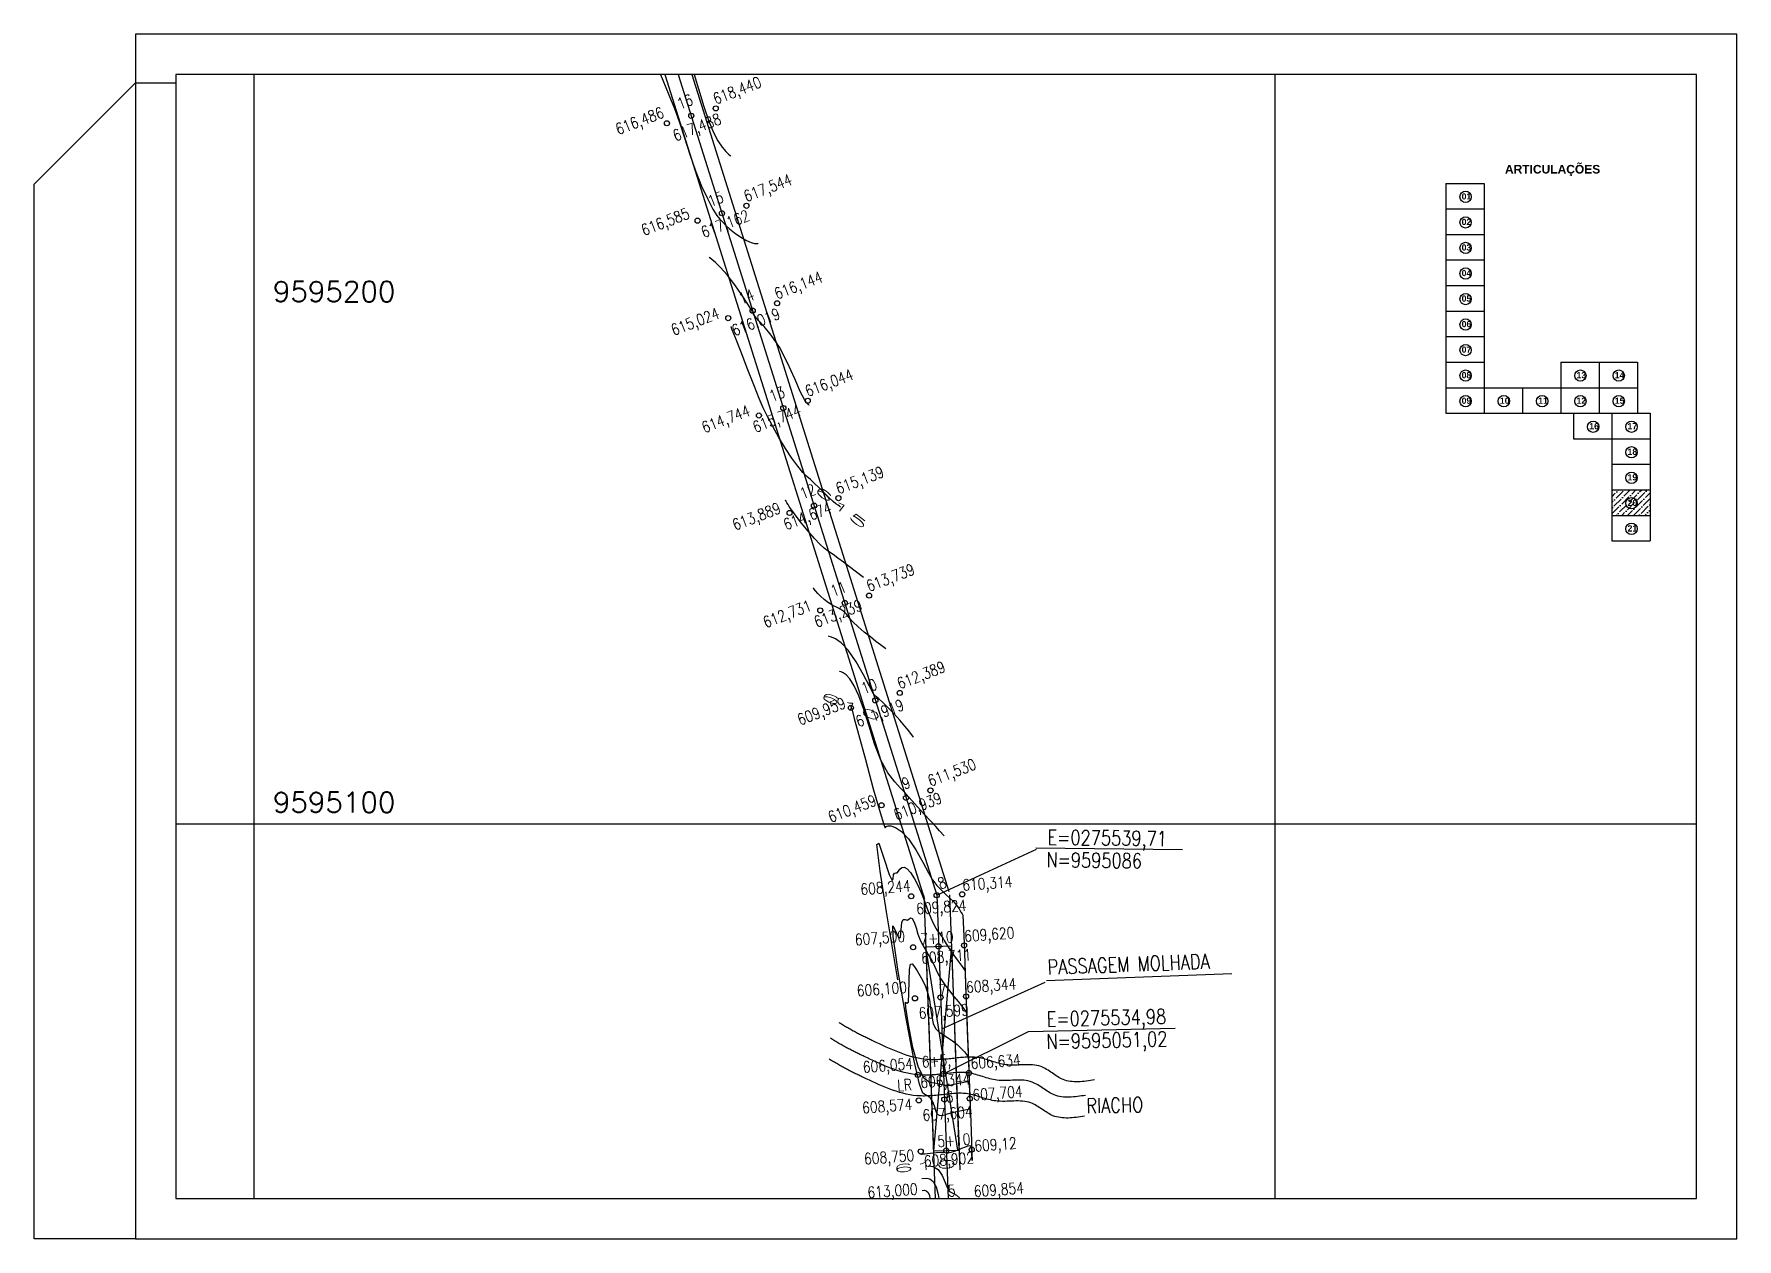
# Model space of a CAD drawing. Header units: millimetres. Extents: x 276147 to 291056, y 9594849 to 9609891.
# Drawn here: x 277966 to 278299.5, y 9606329.5 to 9606565.4 of the extents above; entities that cross this region are included whole.
import ezdxf
from ezdxf.enums import TextEntityAlignment as Align

# ---------------------------------------------------------------- set-up
doc = ezdxf.new("R2010")
doc.units = ezdxf.units.MM
doc.header["$LTSCALE"] = 10
doc.linetypes.add('ACAD_ISO02W100', pattern=[15, 12, -3])
doc.linetypes.add('CONTINUO', pattern=[0])
for name, color, linetype in [('2000-Top_malha_coord', 2, 'Continuous'), ('500-dim1', 6, 'Continuous'), ('Curvas mestras', 30, 'Continuous'), ('Curvas simples', 9, 'Continuous'), ('Curvas texto', 2, 'Continuous'), ('LINHA02', 8, 'Continuous'), ('TEXTO-PAPEL', 7, 'Continuous'), ('TEXTO02', 3, 'Continuous'), ('Top_malha_coord', 8, 'Continuous')]:
    doc.layers.add(name, color=color, linetype=linetype)
doc.styles.add('r80', font='romans.shx')
doc.styles.add('ROMANS', font='romans.shx', dxfattribs={"width": 0.8, "height": 4})
doc.styles.add('SIMPLEX', font='simplex', dxfattribs={"height": 0.2})
doc.styles.add('T7', font='arial.ttf')

msp = doc.modelspace()

# ---------------------------------------------------------------- texts
at = {"style": 'ROMANS', "width": 0.8}
for s, height, rotation, p in [('E=0275539,71', 2.9046, 359.2617, (278164.5, 9606409.59, -585)), ('N=9595086', 2.905, 359.2617, (278164.29, 9606405.18, -585)), ('PASSAGEM MOLHADA', 2.9046, 2.1057, (278164.43, 9606384.14, -585)), ('E=0275534,98', 2.9046, 1.288, (278164.29, 9606373.98, -585)), ('N=9595051,02', 2.9046, 1.288, (278164.23, 9606369.57, -585)), ('RIACHO', 2.905, 1.288, (278172.05, 9606356.99, -585))]:
    msp.add_text(s, height=height, rotation=rotation, dxfattribs=at).set_placement(p, align=Align.TOP_LEFT)
at = {"layer": '2000-Top_malha_coord', "style": 'r80'}
for s, p in [('9595200', (278012.74, 9606511.76, -585)), ('9595100', (278012.74, 9606411.76, -585))]:
    msp.add_text(s, height=4, dxfattribs=at).set_placement(p, align=Align.BOTTOM_LEFT)
at = {"layer": 'Curvas texto', "style": 'SIMPLEX'}
for s, rotation, width, p, p2 in [('615', 322.404, 3.563357, (278118.52, 9606475.99, 30), (278128.6, 9606468.22, 30)), ('610', 338.8153, 3.563358, (278119.69, 9606435.34, 25), (278131.56, 9606430.74, 25)), ('610', 4.7556, 3.563358, (278134.17, 9606342.45, 25), (278146.85, 9606343.51, 25))]:
    msp.add_text(s, height=1.5, rotation=rotation, dxfattribs=dict(at, width=width)).set_placement(p, p2, align=Align.FIT)
at = {"layer": 'TEXTO02', "style": 'ROMANS', "width": 0.8}
for s, height, rotation, p in [('618,440', 2.207, 21.117, (278098.69, 9606553.6, -585)), ('16', 2.207, 21.117, (278091.65, 9606552.62, -585)), ('616,486', 2.207, 21.117, (278079.59, 9606547.65, -585)), ('617,488', 2.207, 21.117, (278090.82, 9606546.4, -585)), ('617,544', 2.207, 21.117, (278104.69, 9606534.52, -585)), ('15', 2.207, 21.117, (278097.66, 9606533.54, -585)), ('616,585', 2.207, 21.117, (278084.62, 9606527.9, -585)), ('617,162', 2.207, 21.117, (278096.35, 9606527.49, -585)), ('616,144', 2.207, 21.117, (278110.7, 9606515.45, -585)), ('14', 2.207, 21.117, (278103.67, 9606514.46, -585)), ('615,024', 2.207, 21.117, (278090.47, 9606508.35, -585)), ('616,019', 2.207, 21.117, (278102.36, 9606508.25, -585)), ('616,044', 2.207, 21.117, (278116.71, 9606496.37, -585)), ('13', 2.207, 21.117, (278109.68, 9606495.39, -585)), ('614,744', 2.207, 21.117, (278096.48, 9606489.27, -585)), ('615,744', 2.207, 21.117, (278106.46, 9606489.33, -585)), ('615,139', 2.207, 21.117, (278122.72, 9606477.3, -585)), ('12', 2.207, 21.117, (278115.69, 9606476.31, -585)), ('613,889', 2.207, 21.117, (278102.49, 9606470.2, -585)), ('614,674', 2.207, 21.117, (278112.47, 9606470.26, -585)), ('613,739', 2.207, 21.117, (278128.73, 9606458.22, -585)), ('11', 2.207, 21.117, (278121.7, 9606457.24, -585)), ('612,731', 2.207, 21.117, (278108.5, 9606451.12, -585)), ('613,239', 2.207, 21.117, (278118.48, 9606451.18, -585)), ('612,389', 2.207, 21.117, (278134.74, 9606439.14, -585)), ('10', 2.207, 21.117, (278127.71, 9606438.16, -585)), ('609,959', 2.207, 21.117, (278115.22, 9606432.05, -585)), ('611,919', 2.207, 21.117, (278126.63, 9606431.68, -585)), ('611,530', 2.207, 21.117, (278140.75, 9606420.07, -585)), ('9', 2.21, 21.117, (278135.66, 9606419.49, -585)), ('610,459', 2.207, 21.117, (278121.23, 9606412.98, -585)), ('610,939', 2.207, 21.117, (278134.06, 9606413.46, -585)), ('608,244', 2.207, 4.2899, (278127.74, 9606399.03, -585)), ('8', 2.21, 21.117, (278142.71, 9606399.93, -585)), ('610,314', 2.207, 4.2899, (278147.7, 9606399.84, -585)), ('609,824', 2.207, 4.2899, (278138.69, 9606395.19, -585)), ('607,500', 2.207, 4.2899, (278126.66, 9606389.14, -585)), ('7+10', 2.207, 4.2899, (278139.51, 9606389.26, -585)), ('609,620', 2.207, 4.2899, (278148.08, 9606389.84, -585)), ('608,711', 2.207, 4.2899, (278139.66, 9606385.53, -585)), ('606,100', 2.207, 4.2899, (278127.04, 9606379.15, -585)), ('7', 2.21, 4.2899, (278143.07, 9606379.25, -585)), ('608,344', 2.207, 4.2899, (278148.45, 9606379.85, -585)), ('607,599', 2.207, 4.2899, (278139.16, 9606374.76, -585)), ('606,054', 2.207, 4.2899, (278128.22, 9606364.2, -585)), ('6+5,', 2.207, 4.2899, (278139.75, 9606365.22, -585)), ('606,634', 2.207, 4.2899, (278149.32, 9606364.94, -585)), ('606,344', 2.207, 4.2899, (278139.47, 9606361.21, -585)), ('LR', 2.207, 4.2899, (278134.96, 9606360.62, -585)), ('6', 2.21, 4.2899, (278144.44, 9606358.35, -585)), ('607,704', 2.207, 4.2899, (278149.69, 9606358.76, -585)), ('608,574', 2.207, 4.2899, (278128.09, 9606356.24, -585)), ('607,604', 2.207, 4.2899, (278139.91, 9606354.77, -585)), ('5+10', 2.207, 4.2899, (278142.8, 9606349.66, -585)), ('609,12', 2.207, 4.2899, (278150.06, 9606348.76, -585)), ('608,750', 2.207, 4.2899, (278128.46, 9606346.25, -585)), ('608,902', 2.207, 4.2899, (278140.17, 9606345.78, -585)), ('613,000', 2.207, 4.2899, (278129.13, 9606339.65, -585)), ('5', 2.21, 4.2899, (278144.85, 9606339.96, -585)), ('609,854', 2.207, 4.2899, (278149.95, 9606339.88, -585))]:
    msp.add_text(s, height=height, rotation=rotation, dxfattribs=at).set_placement(p, align=Align.TOP_LEFT)
at = {"layer": 'Top_malha_coord', "color": 7, "attachment_point": 1, "style": 'T7'}
for s, insert, char_height in [('{\\fArial|b1|i0|c0|p34;ARTICULAÇÕES}', (278254.09, 9606539.75), 1.6821), ('{\\fArial|b1|i0|c0|p34;01}', (278245.6, 9606534.2), 1.2169), ('{\\fArial|b1|i0|c0|p34;02}', (278245.6, 9606529.2), 1.2169), ('{\\fArial|b1|i0|c0|p34;03}', (278245.6, 9606524.2), 1.2169), ('{\\fArial|b1|i0|c0|p34;04}', (278245.6, 9606519.2), 1.2169), ('{\\fArial|b1|i0|c0|p34;05}', (278245.6, 9606514.2), 1.2169), ('{\\fArial|b1|i0|c0|p34;06}', (278245.6, 9606509.2), 1.2169), ('{\\fArial|b1|i0|c0|p34;07}', (278245.6, 9606504.2), 1.2169), ('{\\fArial|b1|i0|c0|p34;08}', (278245.6, 9606499.2), 1.2169), ('{\\fArial|b1|i0|c0|p34;13}', (278268.1, 9606499.2), 1.2169), ('{\\fArial|b1|i0|c0|p34;14}', (278275.6, 9606499.2), 1.2169), ('{\\fArial|b1|i0|c0|p34;09}', (278245.6, 9606494.2), 1.2169), ('{\\fArial|b1|i0|c0|p34;10}', (278253.1, 9606494.2), 1.2169), ('{\\fArial|b1|i0|c0|p34;11}', (278260.6, 9606494.2), 1.2169), ('{\\fArial|b1|i0|c0|p34;12}', (278268.1, 9606494.2), 1.2169), ('{\\fArial|b1|i0|c0|p34;15}', (278275.6, 9606494.2), 1.2169), ('{\\fArial|b1|i0|c0|p34;16}', (278270.6, 9606489.2), 1.2169), ('{\\fArial|b1|i0|c0|p34;17}', (278278.1, 9606489.2), 1.2169), ('{\\fArial|b1|i0|c0|p34;18}', (278278.1, 9606484.2), 1.2169), ('{\\fArial|b1|i0|c0|p34;19}', (278278.1, 9606479.2), 1.2169), ('{\\fArial|b1|i0|c0|p34;20}', (278278.1, 9606474.2), 1.2169), ('{\\fArial|b1|i0|c0|p34;21}', (278278.1, 9606469.2), 1.2169)]:
    msp.add_mtext_dynamic_manual_height_columns(s, width=9.0598, gutter_width=12.5, heights=[0], dxfattribs=dict(at, insert=insert, char_height=char_height))

# ---------------------------------------------------------------- hatches: boundary and pattern name
at = {"layer": 'Top_malha_coord'}
h = msp.add_hatch(dxfattribs=at)
h.set_pattern_fill('ANSI36', color=8, scale=0.25)
h.set_pattern_definition([(45, (15662.7059, 10875.3507), (0.420949505675, 1.54348152081), [1.984375, -0.396875, 0, -0.396875])])
h.paths.add_polyline_path([(278282.53, 9606476.14), (278275.03, 9606476.14), (278275.03, 9606471.14), (278282.53, 9606471.14)])
h.paths.add_polyline_path([(278279.97, 9606473.5, -1), (278277.76, 9606473.5, -1)], flags=0)
h.paths.add_polyline_path([(278277.76, 9606472.31), (278280.26, 9606472.31), (278280.26, 9606474.82), (278277.76, 9606474.82)], flags=24)

# ---------------------------------------------------------------- linework, layer by layer
at = {"layer": '500-dim1', "ltscale": 0.1}
for points in [[(277985.81, 9606329.48), (278299.53, 9606329.48), (278299.53, 9606565.37), (277985.81, 9606565.37)], [(277993.75, 9606337.43), (278291.59, 9606337.43), (278291.59, 9606557.43), (277993.75, 9606557.43)]]:
    msp.add_lwpolyline(points, close=True, dxfattribs=at)
msp.add_lwpolyline([(277985.81, 9606329.48), (277965.96, 9606329.48), (277965.96, 9606535.98), (277985.81, 9606555.84), (277993.75, 9606555.84)], dxfattribs=at)
at = {"layer": 'Curvas mestras', "linetype": 'CONTINUO'}
for points in [[(278123.92, 9606472.78, 30), (278123.73, 9606472.92, 30), (278123.44, 9606473.13, 30), (278123.04, 9606473.42, 30), (278122.49, 9606473.87, 30), (278121.74, 9606474.55, 30), (278120.78, 9606475.49, 30), (278119.75, 9606476.53, 30), (278118.8, 9606477.46, 30), (278118.02, 9606478.14, 30), (278117.33, 9606478.75, 30), (278116.55, 9606479.56, 30), (278115.57, 9606480.77, 30), (278114.42, 9606482.36, 30), (278113.16, 9606484.26, 30), (278111.87, 9606486.37, 30), (278110.65, 9606488.52, 30), (278109.6, 9606490.49, 30), (278108.78, 9606492.2, 30), (278108.02, 9606494.01, 30), (278107.07, 9606496.4, 30), (278105.8, 9606499.64, 30), (278104.44, 9606503.09, 30), (278103.33, 9606505.91, 30), (278102.71, 9606507.47, 30), (278102.48, 9606508.05, 30), (278102.45, 9606508.13, 30)], [(278125.91, 9606433.73, 25), (278125.93, 9606433.71, 25), (278125.96, 9606433.68, 25), (278126, 9606433.62, 25), (278126.05, 9606433.5, 25), (278126.12, 9606433.26, 25), (278126.25, 9606432.76, 25), (278126.62, 9606431.36, 25), (278127.44, 9606428.32, 25), (278128.8, 9606423.32, 25), (278130.36, 9606417.63, 25), (278131.67, 9606412.97, 25), (278132.39, 9606410.59, 25), (278132.66, 9606409.96, 25), (278132.72, 9606410.09, 25), (278132.77, 9606410.21, 25), (278132.85, 9606410.22, 25), (278132.93, 9606410.23, 25), (278133.04, 9606410.31, 25), (278133.28, 9606410.38, 25), (278133.8, 9606410.33, 25), (278134.68, 9606410.01, 25), (278135.87, 9606409.25, 25), (278137.25, 9606407.83, 25), (278138.7, 9606405.67, 25), (278140.07, 9606403.26, 25), (278141.18, 9606401.18, 25), (278141.91, 9606399.88, 25), (278142.4, 9606399.17, 25), (278142.83, 9606398.68, 25), (278143.34, 9606398.14, 25), (278143.95, 9606397.51, 25), (278144.63, 9606396.86, 25), (278145.34, 9606396.21, 25), (278146.04, 9606395.55, 25), (278146.66, 9606394.84, 25), (278147.15, 9606394.1, 25), (278147.52, 9606393.46, 25), (278147.75, 9606393.1, 25), (278147.87, 9606392.89, 25), (278147.97, 9606391.53, 25), (278148.13, 9606387.38, 25), (278148.42, 9606379.6, 25), (278148.77, 9606370.3, 25), (278149.07, 9606362.34, 25), (278149.23, 9606357.89, 25), (278149.29, 9606356.25, 25), (278149.3, 9606356.02, 25)], [(278141.14, 9606343.78, 25), (278142.11, 9606343.64, 25), (278143.06, 9606343.06, 25), (278143.82, 9606341.92, 25), (278144.4, 9606340.55, 25), (278144.86, 9606339.4, 25), (278145.25, 9606338.8, 25), (278145.64, 9606338.57, 25), (278146.09, 9606338.39, 25), (278146.64, 9606338.04, 25), (278147.27, 9606337.54, 25)]]:
    msp.add_polyline3d(points, dxfattribs=at)
at = {"layer": 'Curvas simples', "linetype": 'CONTINUO'}
for points in [[(278088.66, 9606557.43, 32), (278089.12, 9606556.34, 32), (278090.33, 9606553.47, 32), (278091.39, 9606550.81, 32), (278092.39, 9606548.08, 32), (278093.38, 9606545.04, 32), (278094.42, 9606541.81, 32), (278095.53, 9606538.61, 32), (278096.73, 9606535.62, 32), (278097.91, 9606533.05, 32), (278098.94, 9606531.09, 32), (278099.72, 9606529.86, 32), (278100.28, 9606529.16, 32), (278100.69, 9606528.74, 32), (278101.05, 9606528.34, 32), (278101.48, 9606527.87, 32), (278102.17, 9606527.25, 32), (278103.18, 9606526.45, 32), (278104.38, 9606525.62, 32), (278105.52, 9606524.94, 32), (278106.43, 9606524.55, 32), (278107.09, 9606524.39, 32), (278107.51, 9606524.35, 32), (278107.74, 9606524.34, 32), (278107.82, 9606524.33, 32), (278107.83, 9606524.33, 32)], [(278095.28, 9606557.43, 33), (278096.11, 9606554.65, 33), (278097.15, 9606551.2, 33), (278098.12, 9606548.35, 33), (278099.02, 9606546.13, 33), (278099.89, 9606544.44, 33), (278100.73, 9606543.2, 33), (278101.47, 9606542.36, 33), (278102.02, 9606541.84, 33), (278102.31, 9606541.57, 33), (278102.42, 9606541.47, 33), (278102.44, 9606541.46, 33)], [(278117.81, 9606492.67, 31), (278117.71, 9606492.77, 31), (278117.61, 9606492.86, 31), (278117.47, 9606492.96, 31), (278117.26, 9606493.16, 31), (278116.85, 9606493.8, 31), (278116.12, 9606495.29, 31), (278114.99, 9606497.87, 31), (278113.54, 9606501.02, 31), (278111.95, 9606504.07, 31), (278110.37, 9606506.44, 31), (278108.96, 9606508.14, 31), (278107.87, 9606509.3, 31), (278107.22, 9606510.05, 31), (278106.91, 9606510.51, 31), (278106.79, 9606510.79, 31), (278106.68, 9606511.01, 31), (278106.41, 9606511.47, 31), (278105.77, 9606512.47, 31), (278104.64, 9606514.18, 31), (278103.2, 9606516.27, 31), (278101.72, 9606518.24, 31), (278100.43, 9606519.7, 31), (278099.42, 9606520.68, 31), (278098.71, 9606521.26, 31), (278098.34, 9606521.56, 31), (278098.2, 9606521.67, 31), (278098.18, 9606521.69, 31)], [(278128.41, 9606459, 29), (278126.83, 9606460.22, 29), (278125.69, 9606461.09, 29), (278124.5, 9606461.99, 29), (278123.43, 9606462.78, 29), (278122.48, 9606463.46, 29), (278121.61, 9606464.09, 29), (278120.76, 9606464.74, 29), (278119.86, 9606465.53, 29), (278118.81, 9606466.61, 29), (278117.57, 9606468.07, 29), (278116.31, 9606469.64, 29), (278115.26, 9606471.01, 29), (278114.57, 9606471.92, 29), (278114.16, 9606472.48, 29), (278113.89, 9606472.88, 29), (278113.65, 9606473.26, 29), (278113.44, 9606473.61, 29), (278113.29, 9606473.88, 29), (278113.21, 9606474.03, 29), (278113.18, 9606474.08, 29), (278113.17, 9606474.09, 29)], [(278132.82, 9606445, 28), (278131.74, 9606445.81, 28), (278130.87, 9606446.48, 28), (278129.79, 9606447.33, 28), (278128.58, 9606448.3, 28), (278127.38, 9606449.33, 28), (278126.37, 9606450.29, 28), (278125.65, 9606451.11, 28), (278125.12, 9606451.77, 28), (278124.61, 9606452.3, 28), (278123.99, 9606452.71, 28), (278123.25, 9606453.09, 28), (278122.43, 9606453.51, 28), (278121.59, 9606454.05, 28), (278120.76, 9606454.67, 28), (278120.04, 9606455.3, 28), (278119.46, 9606455.87, 28), (278119.04, 9606456.35, 28), (278118.77, 9606456.7, 28), (278118.63, 9606456.89, 28), (278118.57, 9606456.96, 28), (278118.57, 9606456.97, 28)], [(278138.26, 9606427.73, 27), (278137.33, 9606428.93, 27), (278136.56, 9606429.89, 27), (278135.55, 9606431.05, 27), (278134.37, 9606432.33, 27), (278133.17, 9606433.55, 27), (278132.15, 9606434.56, 27), (278131.46, 9606435.2, 27), (278131.04, 9606435.56, 27), (278130.79, 9606435.76, 27), (278130.59, 9606435.95, 27), (278130.25, 9606436.48, 27), (278129.58, 9606437.73, 27), (278128.43, 9606439.9, 27), (278126.98, 9606442.47, 27), (278125.46, 9606444.75, 27), (278124.09, 9606446.21, 27), (278122.96, 9606446.96, 27), (278122.16, 9606447.29, 27), (278121.73, 9606447.44, 27), (278121.57, 9606447.5, 27), (278121.55, 9606447.5, 27)], [(278144.26, 9606408.42, 26), (278143.35, 9606409.39, 26), (278142.58, 9606410.23, 26), (278141.54, 9606411.34, 26), (278140.28, 9606412.7, 26), (278139, 9606414.1, 26), (278137.95, 9606415.26, 26), (278137.28, 9606416.01, 26), (278136.93, 9606416.42, 26), (278136.75, 9606416.63, 26), (278136.59, 9606416.82, 26), (278136.27, 9606417.14, 26), (278135.63, 9606417.8, 26), (278134.56, 9606418.95, 26), (278133.21, 9606420.72, 26), (278131.83, 9606423.2, 26), (278130.61, 9606426.39, 26), (278129.53, 9606429.87, 26), (278128.53, 9606433.15, 26), (278127.55, 9606435.79, 26), (278126.61, 9606437.77, 26), (278125.76, 9606439.12, 26), (278125.02, 9606439.93, 26), (278124.44, 9606440.34, 26), (278124.03, 9606440.51, 26), (278123.81, 9606440.59, 26), (278123.73, 9606440.62, 26), (278123.71, 9606440.62, 26)], [(278135.18, 9606380.24, 24), (278132.96, 9606393.52, 24), (278131.7, 9606401.48, 24), (278131.05, 9606406.73, 24), (278131.42, 9606406.96, 24), (278132.43, 9606404.04, 24), (278133.45, 9606400.86, 24), (278134.02, 9606399.65, 24), (278134.24, 9606399.98, 24), (278134.34, 9606400.75, 24), (278134.5, 9606401.11, 24), (278134.74, 9606401.14, 24), (278135.01, 9606401.18, 24), (278135.28, 9606401.47, 24), (278135.58, 9606401.88, 24), (278135.95, 9606402.21, 24), (278136.41, 9606402.27, 24), (278136.98, 9606401.96, 24), (278137.66, 9606401.2, 24), (278138.42, 9606399.99, 24), (278139.2, 9606398.49, 24), (278139.88, 9606396.96, 24), (278140.41, 9606395.58, 24), (278140.85, 9606394.32, 24), (278141.29, 9606393.1, 24), (278141.81, 9606391.89, 24), (278142.37, 9606390.77, 24), (278142.89, 9606389.87, 24), (278143.31, 9606389.25, 24), (278143.66, 9606388.82, 24), (278143.95, 9606388.43, 24), (278144.24, 9606387.94, 24), (278144.62, 9606387.27, 24), (278145.21, 9606386.33, 24), (278146.05, 9606385.13, 24), (278146.97, 9606383.87, 24), (278147.73, 9606382.83, 24), (278148.15, 9606382.22, 24), (278148.31, 9606382.05, 24), (278148.32, 9606382.27, 24), (278148.31, 9606382.54, 24), (278148.35, 9606381.43, 24), (278148.51, 9606377.2, 24), (278148.82, 9606368.95, 24), (278149.19, 9606359.04, 24), (278149.5, 9606350.64, 24), (278149.67, 9606346.14, 24), (278149.72, 9606344.83, 24), (278149.71, 9606345.19, 24), (278149.68, 9606345.95, 24), (278149.63, 9606346.72, 24), (278149.56, 9606347.33, 24), (278149.45, 9606347.65, 24), (278149.25, 9606347.72, 24), (278148.89, 9606347.62, 24), (278148.35, 9606347.43, 24), (278147.66, 9606347.17, 24), (278146.91, 9606346.89, 24), (278146.17, 9606346.61, 24), (278145.51, 9606346.39, 24), (278145.02, 9606346.27, 24), (278144.7, 9606346.27, 24), (278144.36, 9606346.34, 24), (278143.75, 9606346.38, 24), (278142.71, 9606346.33, 24), (278141.5, 9606346.22, 24), (278140.48, 9606346.11, 24), (278139.91, 9606346.05, 24), (278139.7, 9606346.02, 24), (278139.67, 9606346.02, 24)], [(278139.85, 9606341.32, 26), (278140.77, 9606341.39, 26), (278141.43, 9606341.24, 26), (278142.09, 9606340.73, 26), (278142.66, 9606339.71, 26), (278143.08, 9606338.21, 26), (278143.2, 9606337.43, 26)], [(278139.93, 9606338.97, 27), (278140.4, 9606339, 27), (278140.72, 9606338.93, 27), (278141.06, 9606338.67, 27), (278141.34, 9606338.08, 27), (278141.44, 9606337.43, 27)], [(278140.02, 9606336.61, 28), (278140.02, 9606336.61, 28), (278140.02, 9606336.61, 28), (278140.02, 9606336.61, 28), (278140.02, 9606336.61, 28), (278140.02, 9606336.61, 28), (278140.02, 9606336.61, 28), (278140.02, 9606336.61, 28), (278140.02, 9606336.61, 28), (278140.02, 9606336.61, 28), (278140.02, 9606336.61, 28), (278140.02, 9606336.61, 28), (278140.02, 9606336.61, 28)]]:
    msp.add_polyline3d(points, dxfattribs=at)
for points in [[(278149.34, 9606354.89, 23), (278147.95, 9606354.63, 23), (278146.99, 9606354.45, 23), (278146.07, 9606354.25, 23), (278145.36, 9606354.07, 23), (278144.81, 9606353.9, 23), (278144.31, 9606353.74, 23), (278143.8, 9606353.61, 23), (278143.3, 9606353.62, 23), (278142.88, 9606353.92, 23), (278142.58, 9606354.6, 23), (278142.32, 9606355.48, 23), (278142.02, 9606356.34, 23), (278141.6, 9606357, 23), (278141.1, 9606357.44, 23), (278140.58, 9606357.7, 23), (278140.07, 9606358.05, 23), (278139.39, 9606359.76, 23), (278138.33, 9606364.38, 23), (278136.8, 9606372.61, 23), (278135.24, 9606381.86, 23), (278134.23, 9606388.71, 23), (278134.16, 9606390.8, 23), (278134.7, 9606389.78, 23), (278135.33, 9606388.36, 23), (278135.68, 9606388.59, 23), (278135.83, 9606389.98, 23), (278135.96, 9606391.41, 23), (278136.23, 9606392, 23), (278136.61, 9606392, 23), (278137, 9606391.91, 23), (278137.34, 9606392.1, 23), (278137.65, 9606392.32, 23), (278137.97, 9606392.2, 23), (278138.34, 9606391.48, 23), (278138.72, 9606390.36, 23), (278139.11, 9606389.17, 23), (278139.5, 9606388.18, 23), (278139.89, 9606387.35, 23), (278140.31, 9606386.57, 23), (278140.8, 9606385.74, 23), (278141.32, 9606384.83, 23), (278141.86, 9606383.84, 23), (278142.39, 9606382.74, 23), (278142.95, 9606381.58, 23), (278143.61, 9606380.4, 23), (278144.39, 9606379.22, 23), (278145.26, 9606378.07, 23), (278146.14, 9606376.97, 23), (278146.98, 9606375.94, 23), (278147.7, 9606375.04, 23), (278148.23, 9606374.34, 23), (278148.52, 9606373.89, 23), (278148.63, 9606373.7, 23), (278148.64, 9606373.75, 23), (278148.63, 9606373.87, 23), (278148.66, 9606373.21, 23), (278148.75, 9606370.77, 23), (278148.93, 9606366.02, 23), (278149.14, 9606360.38, 23), (278149.31, 9606355.78, 23), (278149.39, 9606353.61, 23), (278149.4, 9606353.33, 23), (278149.38, 9606353.86, 23), (278149.36, 9606354.33, 23), (278149.35, 9606354.62, 23), (278149.35, 9606354.78, 23), (278149.35, 9606354.85, 23), (278149.34, 9606354.88, 23), (278149.34, 9606354.89, 23)], [(278149.14, 9606360.26, 22), (278148.42, 9606360.16, 22), (278147.82, 9606360.07, 22), (278147.06, 9606359.92, 22), (278146.19, 9606359.72, 22), (278145.28, 9606359.55, 22), (278144.44, 9606359.5, 22), (278143.74, 9606359.63, 22), (278143.08, 9606359.83, 22), (278142.33, 9606359.99, 22), (278141.4, 9606360.12, 22), (278140.33, 9606360.87, 22), (278139.2, 9606363.02, 22), (278138.12, 9606366.97, 22), (278137.23, 9606371.45, 22), (278136.73, 9606374.78, 22), (278136.69, 9606375.84, 22), (278136.94, 9606375.67, 22), (278137.22, 9606375.85, 22), (278137.34, 9606377.54, 22), (278137.36, 9606380.05, 22), (278137.42, 9606382.25, 22), (278137.62, 9606383.29, 22), (278137.96, 9606383.32, 22), (278138.4, 9606382.75, 22), (278138.93, 9606381.96, 22), (278139.49, 9606381.03, 22), (278140.05, 9606380.02, 22), (278140.56, 9606378.92, 22), (278141, 9606377.71, 22), (278141.34, 9606376.3, 22), (278141.57, 9606374.67, 22), (278141.79, 9606373.04, 22), (278142.09, 9606371.65, 22), (278142.56, 9606370.69, 22), (278143.2, 9606370.03, 22), (278143.99, 9606369.49, 22), (278144.9, 9606368.9, 22), (278145.86, 9606368.24, 22), (278146.77, 9606367.52, 22), (278147.56, 9606366.78, 22), (278148.19, 9606366.09, 22), (278148.63, 9606365.56, 22), (278148.86, 9606365.25, 22), (278148.95, 9606365.12, 22), (278148.96, 9606365.13, 22), (278148.96, 9606365.16, 22), (278148.97, 9606364.98, 22), (278148.99, 9606364.33, 22), (278149.04, 9606363.06, 22), (278149.09, 9606361.56, 22), (278149.14, 9606360.37, 22), (278149.16, 9606359.87, 22), (278149.16, 9606359.88, 22), (278149.15, 9606360.07, 22), (278149.15, 9606360.21, 22), (278149.14, 9606360.26, 22), (278149.14, 9606360.26, 22)]]:
    msp.add_polyline3d(points, close=True, dxfattribs=at)
at = {"layer": 'LINHA02'}
for p, q in [((278142.77, 9606396.76, -585), (278162.34, 9606405.81, -585)), ((278162.21, 9606406.08, -585), (278190.92, 9606405.73, -585)), ((278164.28, 9606380.07, -585), (278200.59, 9606381.42, -585)), ((278143.75, 9606370.64, -585), (278164.04, 9606379.77, -585)), ((278144.08, 9606361.78, -585), (278160.78, 9606370.11, -585)), ((278160.78, 9606370.11, -585), (278189.49, 9606370.77, -585))]:
    msp.add_line(p, q, dxfattribs=at)
at = {"layer": 'TEXTO-PAPEL', "color": 7, "linetype": 'Continuous'}
for p, q in [((278092.16, 9606557.43, -585), (278142.77, 9606396.76, -585)), ((278142.77, 9606396.76, -585), (278144.99, 9606337.43, -585))]:
    msp.add_line(p, q, dxfattribs=at)
at = {"layer": 'TEXTO-PAPEL', "color": 4, "linetype": 'ACAD_ISO02W100'}
for p, q in [((278140.65, 9606386.67, -585), (278145.64, 9606386.86, -585)), ((278140.65, 9606386.67, -585), (278142.15, 9606346.7, -585)), ((278145.64, 9606386.86, -585), (278147.14, 9606346.89, -585)), ((278142.15, 9606346.7, -585), (278147.14, 9606346.89, -585))]:
    msp.add_line(p, q, dxfattribs=at)
at = {"layer": 'TEXTO-PAPEL', "color": 7, "linetype": 'Continuous'}
for centre in [(278099.49, 9606550.82, -585), (278089.92, 9606547.91, -585), (278094.7, 9606549.37, -585), (278105.5, 9606531.75, -585), (278095.93, 9606528.84, -585), (278100.71, 9606530.29, -585), (278106.72, 9606511.22, -585), (278111.5, 9606512.67, -585), (278101.94, 9606509.76, -585), (278107.95, 9606490.69, -585), (278112.73, 9606492.14, -585), (278117.51, 9606493.59, -585), (278123.52, 9606474.52, -585), (278113.95, 9606471.61, -585), (278118.74, 9606473.06, -585), (278124.75, 9606453.99, -585), (278129.53, 9606455.44, -585), (278119.96, 9606452.53, -585), (278130.75, 9606434.91, -585), (278135.54, 9606436.37, -585), (278125.97, 9606433.46, -585), (278141.55, 9606417.29, -585), (278131.98, 9606414.38, -585), (278136.76, 9606415.84, -585), (278137.78, 9606396.57, -585), (278142.77, 9606396.76, -585), (278147.77, 9606396.95, -585), (278138.15, 9606386.58, -585), (278143.15, 9606386.77, -585), (278148.14, 9606386.95, -585), (278138.52, 9606376.59, -585), (278143.52, 9606376.77, -585), (278148.52, 9606376.96, -585), (278139.09, 9606361.6, -585), (278144.08, 9606361.78, -585), (278149.08, 9606361.97, -585), (278139.27, 9606356.6, -585), (278144.27, 9606356.79, -585), (278144.27, 9606356.79, -585), (278149.27, 9606356.97, -585), (278139.65, 9606346.61, -585), (278144.64, 9606346.79, -585), (278149.64, 9606346.98, -585)]:
    msp.add_circle(centre, 0.5, dxfattribs=at)
at = {"layer": 'TEXTO-PAPEL', "color": 4, "linetype": 'ACAD_ISO02W100'}
for points in [[(278173.7, 9606360.61, -585), (278167.52, 9606360.7, -585), (278163.21, 9606363.21, -585), (278156.3, 9606363.59, -585), (278150.82, 9606364.99, -585), (278145.83, 9606364.8, -585), (278140.83, 9606364.62, -585), (278130.29, 9606368.25, -585), (278127.07, 9606369.83, -585), (278123.69, 9606371.79, -585)], [(278171.95, 9606357.59, -585), (278165.78, 9606357.68, -585), (278161.46, 9606360.19, -585), (278154.56, 9606360.57, -585), (278149.08, 9606361.97, -585), (278144.08, 9606361.78, -585), (278139.09, 9606361.6, -585), (278128.55, 9606365.23, -585), (278125.33, 9606366.81, -585), (278121.94, 9606368.77, -585)], [(278171.73, 9606353.52, -585), (278165.55, 9606353.61, -585), (278161.24, 9606356.11, -585), (278154.33, 9606356.49, -585), (278148.85, 9606357.89, -585), (278143.86, 9606357.71, -585), (278138.86, 9606357.52, -585), (278128.32, 9606361.15, -585), (278125.1, 9606362.73, -585), (278121.71, 9606364.69, -585)]]:
    msp.add_spline(points, degree=3, dxfattribs=at)
at = {"layer": 'Top_malha_coord'}
for p, q in [((278009.1, 9606337.43, -585), (278009.1, 9606557.43, -585)), ((278209.1, 9606337.43, -585), (278209.1, 9606557.43, -585)), ((277993.75, 9606410.76, -585), (278291.59, 9606410.76, -585))]:
    msp.add_line(p, q, dxfattribs=at)
at = {"layer": 'Top_malha_coord', "color": 6}
for p, q in [((278089.54, 9606557.43, -585), (278140.39, 9606396.01, -585)), ((278094.79, 9606557.43, -585), (278145.16, 9606397.51, -585)), ((278140.27, 9606396.67, -585), (278142.49, 9606337.43, -585)), ((278140.27, 9606396.67, -585), (278142.49, 9606337.43, -585)), ((278145.27, 9606396.85, -585), (278147.29, 9606343.02, -585)), ((278146.91, 9606346.89, 24), (278140.65, 9606386.67, -585)), ((278145.64, 9606386.86, -585), (278142.15, 9606346.7, -585))]:
    msp.add_line(p, q, dxfattribs=at)
at = {"layer": 'Top_malha_coord', "color": 7}
for p, q in [((278242.53, 9606536.14), (278242.53, 9606491.14)), ((278242.53, 9606536.14), (278250.03, 9606536.14)), ((278250.03, 9606536.14), (278250.03, 9606491.14)), ((278242.53, 9606531.14), (278250.03, 9606531.14)), ((278242.53, 9606526.14), (278250.03, 9606526.14)), ((278242.53, 9606521.14), (278250.03, 9606521.14)), ((278242.53, 9606516.14), (278250.03, 9606516.14)), ((278242.53, 9606511.14), (278250.03, 9606511.14)), ((278242.53, 9606506.14), (278250.03, 9606506.14)), ((278242.53, 9606501.14), (278250.03, 9606501.14)), ((278265.03, 9606501.14), (278265.03, 9606491.14)), ((278265.03, 9606501.14), (278280.03, 9606501.14)), ((278272.53, 9606501.14), (278272.53, 9606491.14)), ((278280.03, 9606501.14), (278280.03, 9606491.14)), ((278242.53, 9606496.14), (278280.03, 9606496.14)), ((278257.53, 9606496.14), (278257.53, 9606491.14)), ((278242.53, 9606491.14), (278282.53, 9606491.14)), ((278267.53, 9606491.14), (278267.53, 9606486.14)), ((278275.03, 9606491.14), (278275.03, 9606466.14)), ((278282.53, 9606491.14), (278282.53, 9606466.14)), ((278267.53, 9606486.14), (278282.53, 9606486.14)), ((278275.03, 9606481.14), (278282.53, 9606481.14)), ((278275.03, 9606476.14), (278282.53, 9606476.14)), ((278275.03, 9606471.14), (278282.53, 9606471.14)), ((278275.03, 9606466.14), (278282.53, 9606466.14))]:
    msp.add_line(p, q, dxfattribs=at)
for centre in [(278246.37, 9606533.5), (278246.37, 9606528.5), (278246.37, 9606523.5), (278246.37, 9606518.5), (278246.37, 9606513.5), (278246.37, 9606508.5), (278246.37, 9606503.5), (278246.37, 9606498.5), (278268.87, 9606498.5), (278276.37, 9606498.5), (278246.37, 9606493.5), (278253.87, 9606493.5), (278261.37, 9606493.5), (278268.87, 9606493.5), (278276.37, 9606493.5), (278271.37, 9606488.5), (278278.87, 9606488.5), (278278.87, 9606483.5), (278278.87, 9606478.5), (278278.87, 9606473.5), (278278.87, 9606468.5)]:
    msp.add_circle(centre, 1.11, dxfattribs=at)

msp.set_redraw_order([(e.dxf.handle, doc.entitydb.next_handle()) for e in msp.query("TEXT MTEXT ATTDEF DIMENSION ARC_DIMENSION")])  # texts and dimensions are drawn at this point

doc.saveas('drawing.dxf')
